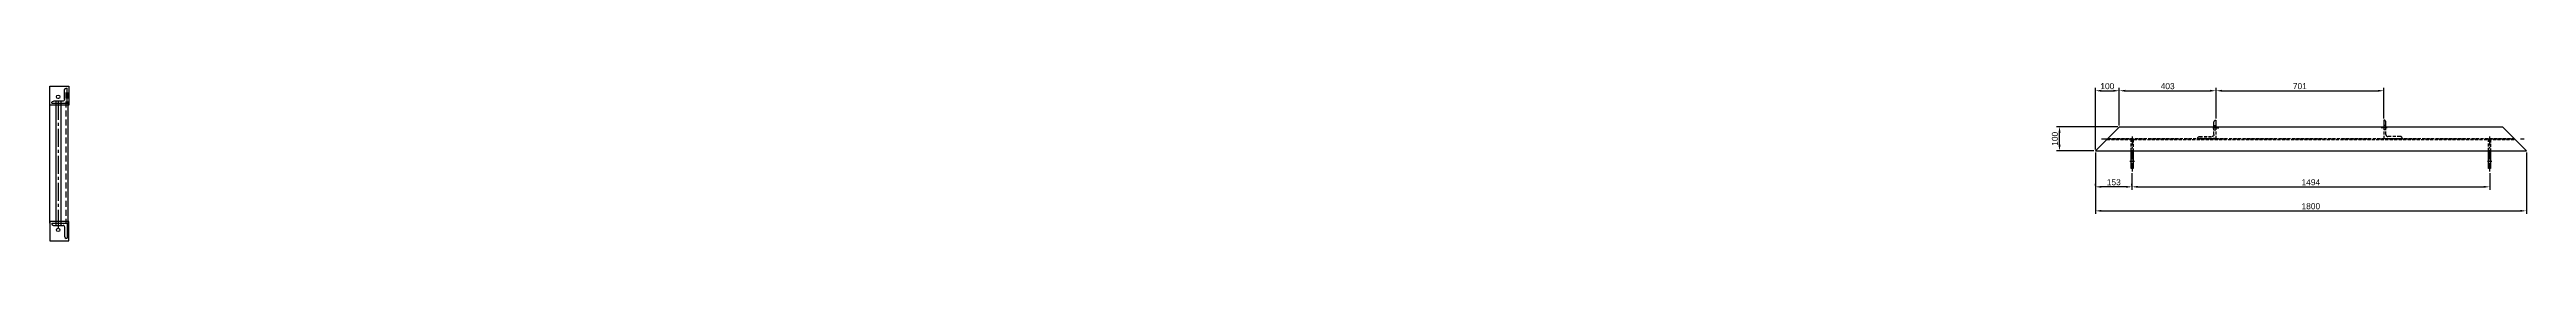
# Model space of a CAD drawing. Header units: millimetres. Extents: x -11137 to 17544, y -5373 to 15400.
# Drawn here: x 4601 to 14945, y -5373 to -4714 of the extents above; entities that cross this region are included whole.
import ezdxf

# ---------------------------------------------------------------- set-up
doc = ezdxf.new("R2010")
doc.units = ezdxf.units.MM
doc.header["$LTSCALE"] = 100
doc.header["$MEASUREMENT"] = 0
for name, pattern in [('CENTER', [2, 1.25, -0.25, 0.25, -0.25]), ('CENTER2', [1.125, 0.75, -0.125, 0.125, -0.125]), ('HIDDEN', [0.375, 0.25, -0.125])]:
    doc.linetypes.add(name, pattern=pattern)
for name, color, linetype in [('CENTRO', 1, 'CENTER'), ('CONTORNO', 3, 'Continuous'), ('EM-PJ-CENTRO', 10, 'CENTER2'), ('EM-PJ-CONTORNO', 3, 'Continuous'), ('EM-PJ-COTA', 7, 'Continuous'), ('EM-PJ-TRACEJADA', 1, 'HIDDEN')]:
    doc.layers.add(name, color=color, linetype=linetype)
doc.styles.add('PADRAO ANGLO', font='arial.ttf')
doc.dimstyles.new('COTAS-ANGLO-PADRÃO', dxfattribs={"dimscale": 10, "dimtxt": 2.5, "dimasz": 2.5, "dimexe": 1.25, "dimexo": 0.625, "dimtad": 1, "dimtxsty": 'PADRAO ANGLO', "dimcen": 2.5, "dimclrd": 256, "dimclre": 256, "dimclrt": 256, "dimadec": 0, "dimazin": 0, "dimtfac": 1, "dimtmove": 0, "dimatfit": 0, "dimfxl": 1, "dimarcsym": 0})

# ---------------------------------------------------------------- blocks, each defined once
blk = doc.blocks.new('base guarda w102')
at = {"layer": 'EM-PJ-CENTRO', "ltscale": 0.5}
for p, q in [((38025, -28254), (38171, -28254)), ((38129, -28244), (38129, -28263))]:
    blk.add_line(p, q, dxfattribs=at)
at = {"layer": 'EM-PJ-CONTORNO', "ltscale": 0.5}
for p, q in [((38085, -28250), (38159, -28250)), ((38159, -28258), (38085, -28258)), ((38159, -28250), (38159, -28258))]:
    blk.add_line(p, q, dxfattribs=at)
at = {"layer": 'EM-PJ-TRACEJADA', "ltscale": 0.5}
for p, q in [((38037, -28250), (38085, -28250)), ((38037, -28258), (38037, -28250)), ((38085, -28258), (38037, -28258)), ((38120, -28250), (38120, -28258)), ((38138, -28250), (38138, -28258))]:
    blk.add_line(p, q, dxfattribs=at)
blk = doc.blocks.new('A$C03dfd822')
at = {"layer": 'EM-PJ-CENTRO'}
blk.add_line((-44, 13), (-44, -12), dxfattribs=at)
at = {"layer": 'EM-PJ-CONTORNO', "ltscale": 0.5}
for p, q in [((-76, 0), (-48, 0)), ((-58, 8), (-68, 8)), ((-48, 8), (-58, 8))]:
    blk.add_line(p, q, dxfattribs=at)
blk.add_arc((-68, 0), 7.94, 90, 180, dxfattribs=at)
at = {"layer": 'EM-PJ-TRACEJADA', "ltscale": 0.5}
for p, q in [((-53, 8), (-53, 0)), ((-16, 8), (-48, 8)), ((-48, 0), (0, 0)), ((-8, 68), (-8, 16)), ((0, 0), (0, 76))]:
    blk.add_line(p, q, dxfattribs=at)
at = {"layer": 'EM-PJ-TRACEJADA'}
blk.add_line((-35, 8), (-35, 0), dxfattribs=at)
at = {"layer": 'EM-PJ-TRACEJADA', "ltscale": 0.5}
for centre, start, end in [((-16, 16), 270, 0), ((0, 68), 90, 180)]:
    blk.add_arc(centre, 7.94, start, end, dxfattribs=at)
blk = doc.blocks.new('A$C1361a141')
at = {"layer": 'CENTRO'}
blk.add_line((-50, -1775), (-50, -9), dxfattribs=at)
at = {"layer": 'EM-PJ-CONTORNO', "ltscale": 0.5}
for p, q in [((-100, -100), (0, 0)), ((0, -1800), (0, 0)), ((-100, -1700), (-100, -100)), ((-100, -1700), (0, -1800))]:
    blk.add_line(p, q, dxfattribs=at)
at = {"layer": 'EM-PJ-TRACEJADA', "ltscale": 0.5}
for p, q in [((-52, -1748), (-52, -52)), ((-48, -1752), (-48, -48))]:
    blk.add_line(p, q, dxfattribs=at)
at = {"layer": 'EM-PJ-CENTRO'}
for p in [(-38085, 28100), (-38085, 26607)]:
    blk.add_blockref('base guarda w102', p, dxfattribs=at)
at = {"layer": 'EM-PJ-COTA'}
blk.add_blockref('A$C03dfd822', (-52, -595), dxfattribs=at)
at = {"layer": 'EM-PJ-COTA', "xscale": -1, "rotation": 180}
blk.add_blockref('A$C03dfd822', (-52, -1297), dxfattribs=at)
blk = doc.blocks.new('*D87')
at = {"layer": 'Defpoints', "color": 0, "transparency": 16777216}
for p in [(13145, -4999), (14945, -4999), (14945, -5249)]:
    blk.add_point(p, dxfattribs=at)
at = {"layer": 'EM-PJ-COTA', "lineweight": -2, "transparency": 16777216}
for p, q in [((13145, -5006), (13145, -5262)), ((14945, -5006), (14945, -5262)), ((13170, -5249), (14920, -5249))]:
    blk.add_line(p, q, dxfattribs=at)
at = {"layer": 'EM-PJ-COTA', "transparency": 16777216}
for points in [[(13170, -5245), (13170, -5253), (13145, -5249)], [(14920, -5245), (14920, -5253), (14945, -5249)]]:
    blk.add_solid(points, dxfattribs=at)
at = {"layer": 'EM-PJ-COTA', "transparency": 16777216, "insert": (14045, -5230), "char_height": 25, "attachment_point": 5, "style": 'PADRAO ANGLO'}
blk.add_mtext('1800', dxfattribs=at)
blk = doc.blocks.new('*D88')
at = {"layer": 'Defpoints', "color": 0, "transparency": 16777216}
for p in [(13145, -5149), (13145, -5149), (13298, -5085)]:
    blk.add_point(p, dxfattribs=at)
at = {"layer": 'EM-PJ-COTA', "lineweight": -2, "transparency": 16777216}
for p, q in [((13145, -5143), (13145, -5137)), ((13273, -5149), (13170, -5149)), ((13298, -5092), (13298, -5162))]:
    blk.add_line(p, q, dxfattribs=at)
at = {"layer": 'EM-PJ-COTA', "transparency": 16777216}
for points in [[(13170, -5145), (13170, -5153), (13145, -5149)], [(13273, -5145), (13273, -5153), (13298, -5149)]]:
    blk.add_solid(points, dxfattribs=at)
at = {"layer": 'EM-PJ-COTA', "transparency": 16777216, "insert": (13222, -5130), "char_height": 25, "attachment_point": 5, "style": 'PADRAO ANGLO'}
blk.add_mtext('153', dxfattribs=at)
blk = doc.blocks.new('*D89')
at = {"layer": 'Defpoints', "color": 0, "transparency": 16777216}
for p in [(13298, -5149), (14792, -5085), (14792, -5149)]:
    blk.add_point(p, dxfattribs=at)
at = {"layer": 'EM-PJ-COTA', "lineweight": -2, "transparency": 16777216}
for p, q in [((13298, -5143), (13298, -5137)), ((13323, -5149), (14767, -5149)), ((14792, -5092), (14792, -5162))]:
    blk.add_line(p, q, dxfattribs=at)
at = {"layer": 'EM-PJ-COTA', "transparency": 16777216}
for points in [[(13323, -5145), (13323, -5153), (13298, -5149)], [(14767, -5145), (14767, -5153), (14792, -5149)]]:
    blk.add_solid(points, dxfattribs=at)
at = {"layer": 'EM-PJ-COTA', "transparency": 16777216, "insert": (14045, -5130), "char_height": 25, "attachment_point": 5, "style": 'PADRAO ANGLO'}
blk.add_mtext('1494', dxfattribs=at)
blk = doc.blocks.new('*D90')
at = {"layer": 'Defpoints', "color": 0, "transparency": 16777216}
for p in [(12995, -4899), (13245, -4899), (13145, -4999)]:
    blk.add_point(p, dxfattribs=at)
at = {"layer": 'EM-PJ-COTA', "lineweight": -2, "transparency": 16777216}
for p, q in [((13239, -4899), (12983, -4899)), ((12995, -4974), (12995, -4924)), ((13139, -4999), (12983, -4999))]:
    blk.add_line(p, q, dxfattribs=at)
at = {"layer": 'EM-PJ-COTA', "transparency": 16777216}
for points in [[(12991, -4924), (13000, -4924), (12995, -4899)], [(12991, -4974), (13000, -4974), (12995, -4999)]]:
    blk.add_solid(points, dxfattribs=at)
at = {"layer": 'EM-PJ-COTA', "transparency": 16777216, "insert": (12976, -4949), "char_height": 25, "attachment_point": 5, "rotation": 90, "style": 'PADRAO ANGLO'}
blk.add_mtext('100', dxfattribs=at)
blk = doc.blocks.new('*D91')
at = {"layer": 'Defpoints', "color": 0, "transparency": 16777216}
for p in [(13245, -4749), (13245, -4899), (13145, -4999)]:
    blk.add_point(p, dxfattribs=at)
at = {"layer": 'EM-PJ-COTA', "lineweight": -2, "transparency": 16777216}
for p, q in [((13145, -4993), (13145, -4737)), ((13170, -4749), (13220, -4749)), ((13245, -4893), (13245, -4737))]:
    blk.add_line(p, q, dxfattribs=at)
at = {"layer": 'EM-PJ-COTA', "transparency": 16777216}
for points in [[(13170, -4745), (13170, -4753), (13145, -4749)], [(13220, -4745), (13220, -4753), (13245, -4749)]]:
    blk.add_solid(points, dxfattribs=at)
at = {"layer": 'EM-PJ-COTA', "transparency": 16777216, "insert": (13195, -4730), "char_height": 25, "attachment_point": 5, "style": 'PADRAO ANGLO'}
blk.add_mtext('100', dxfattribs=at)
blk = doc.blocks.new('*D92')
at = {"layer": 'Defpoints', "color": 0, "transparency": 16777216}
for p in [(13245, -4749), (13649, -4749), (13649, -4871)]:
    blk.add_point(p, dxfattribs=at)
at = {"layer": 'EM-PJ-COTA', "lineweight": -2, "transparency": 16777216}
for p, q in [((13245, -4743), (13245, -4737)), ((13270, -4749), (13624, -4749)), ((13649, -4865), (13649, -4737))]:
    blk.add_line(p, q, dxfattribs=at)
at = {"layer": 'EM-PJ-COTA', "transparency": 16777216}
for points in [[(13270, -4745), (13270, -4753), (13245, -4749)], [(13624, -4745), (13624, -4753), (13649, -4749)]]:
    blk.add_solid(points, dxfattribs=at)
at = {"layer": 'EM-PJ-COTA', "transparency": 16777216, "insert": (13447, -4730), "char_height": 25, "attachment_point": 5, "style": 'PADRAO ANGLO'}
blk.add_mtext('403', dxfattribs=at)
blk = doc.blocks.new('*D93')
at = {"layer": 'Defpoints', "color": 0, "transparency": 16777216}
for p in [(13649, -4749), (14350, -4749), (14350, -4871)]:
    blk.add_point(p, dxfattribs=at)
at = {"layer": 'EM-PJ-COTA', "lineweight": -2, "transparency": 16777216}
for p, q in [((13649, -4743), (13649, -4737)), ((13674, -4749), (14325, -4749)), ((14350, -4865), (14350, -4737))]:
    blk.add_line(p, q, dxfattribs=at)
at = {"layer": 'EM-PJ-COTA', "transparency": 16777216}
for points in [[(13674, -4745), (13674, -4753), (13649, -4749)], [(14325, -4745), (14325, -4753), (14350, -4749)]]:
    blk.add_solid(points, dxfattribs=at)
at = {"layer": 'EM-PJ-COTA', "transparency": 16777216, "insert": (13999, -4730), "char_height": 25, "attachment_point": 5, "style": 'PADRAO ANGLO'}
blk.add_mtext('701', dxfattribs=at)
blk = doc.blocks.new('A$C5f57d093')
at = {"layer": 'EM-PJ-CONTORNO'}
for p, q in [((-63, 0), (-63, 3)), ((-63, 0), (0, 0)), ((-57, 10), (-16, 10)), ((-10, 16), (-10, 57)), ((-3, 63), (0, 63)), ((0, 0), (0, 63))]:
    blk.add_line(p, q, dxfattribs=at)
at = {"layer": 'EM-PJ-CONTORNO', "extrusion": (0, 0, -1)}
for centre, start_param, end_param in [((-57, 3), 5.497787, 7.068583), ((-16, 16), 2.356194, 3.926991), ((-3, 57), 5.497787, 7.068583)]:
    blk.add_ellipse(centre, major_axis=(-4.49, 4.49), ratio=1, start_param=start_param, end_param=end_param, dxfattribs=at)
blk = doc.blocks.new('A$C0e09ffb4')
at = {"layer": 'EM-PJ-CENTRO'}
blk.add_line((62, -47, 838188), (601, -47, 838188), dxfattribs=at)
at = {"layer": 'EM-PJ-CONTORNO'}
for p, q in [((82, -36, 838188), (581, -36, 838188)), ((82, -58, 838188), (581, -58, 838188))]:
    blk.add_line(p, q, dxfattribs=at)
at = {"layer": 'EM-PJ-TRACEJADA'}
for p, q in [((72, -36, 838188), (82, -36, 838188)), ((72, -58, 838188), (82, -58, 838188)), ((581, -36, 838188), (591, -36, 838188)), ((581, -58, 838188), (591, -58, 838188))]:
    blk.add_line(p, q, dxfattribs=at)
at = {"layer": 'CONTORNO', "xscale": -0.999999999999998, "rotation": 90}
blk.add_blockref('A$C5f57d093', (82, -82, 838188), dxfattribs=at)
at = {"layer": 'CONTORNO', "rotation": 270}
blk.add_blockref('A$C5f57d093', (581, -82, 1676377), dxfattribs=at)
blk = doc.blocks.new('2345')
at = {"rotation": 90}
blk.add_blockref('A$C0e09ffb4', (-85, -339, -838188), dxfattribs=at)
blk = doc.blocks.new('A$C5b3d403b')
at = {"layer": 'EM-PJ-CONTORNO'}
for p, q in [((-72, -8), (-72, 72)), ((-72, 72), (8, 72)), ((8, 72), (8, -8)), ((8, -8), (-72, -8))]:
    blk.add_line(p, q, dxfattribs=at)
blk = doc.blocks.new('A$C2d8923df')
at = {"layer": 'CONTORNO'}
for centre in [(245, -62), (245, -616)]:
    blk.add_circle(centre, 7, dxfattribs=at)
at = {"layer": 'EM-PJ-CONTORNO'}
blk.add_blockref('A$C5b3d403b', (282, -89), dxfattribs=at)
at = {"layer": 'EM-PJ-CONTORNO', "xscale": -1, "rotation": 180}
blk.add_blockref('A$C5b3d403b', (282, -589), dxfattribs=at)
at = {"layer": 'EM-PJ-COTA'}
blk.add_blockref('2345', (285, -331), dxfattribs=at)
blk = doc.blocks.new('A$C73a3abda')
at = {"layer": 'EM-PJ-CONTORNO'}
for p, q in [((-35.65, 523.7), (-35.65, 28.57)), ((40.55, 523.7), (40.55, 28.57))]:
    blk.add_line(p, q, dxfattribs=at)
at = {"layer": 'EM-PJ-TRACEJADA'}
for p, q in [((-35.65, 571.6), (-35.65, 523.7)), ((32.61, 571.6), (32.61, 28.57)), ((40.55, 571.6), (40.55, 523.7))]:
    blk.add_line(p, q, dxfattribs=at)

msp = doc.modelspace()

# ---------------------------------------------------------------- block references
at = {"layer": 'EM-PJ-CONTORNO'}
for name, p in [('A$C73a3abda', (4636.995, -5328.18)), ('A$C2d8923df', (4392.395, -4712.305))]:
    msp.add_blockref(name, p, dxfattribs=at)
at = {"layer": 'EM-PJ-COTA', "rotation": 270}
msp.add_blockref('A$C1361a141', (14945.376, -4999.283), dxfattribs=at)

# ---------------------------------------------------------------- dimensions: what is measured, and where the dimension line sits
at = {"layer": 'EM-PJ-COTA'}
for base, p1, p2, picture, middle in [((13245.376, -4749.283), (13145.376, -4999.283), (13245.376, -4899.283), '*D91', (13195.376, -4730.269)), ((13648.786, -4749.283), (13245.376, -4749.283), (13648.786, -4870.933), '*D92', (13447.081, -4730.26)), ((14350.196, -4749.283), (13648.786, -4749.283), (14350.196, -4870.933), '*D93', (13999.491, -4730.269)), ((14945.376, -5249.283), (13145.376, -4999.283), (14945.376, -4999.283), '*D87', (14045.376, -5230.269)), ((13145.376, -5149.283), (13298.476, -5085.427), (13145.376, -5149.283), '*D88', (13221.926, -5130.26)), ((14792.276, -5149.283), (13298.476, -5149.283), (14792.276, -5085.427), '*D89', (14045.376, -5130.269))]:
    dim = msp.add_linear_dim(base=base, p1=p1, p2=p2, dimstyle='COTAS-ANGLO-PADRÃO', override={"dimdec": 0}, dxfattribs=at)
    dim.commit()
    dim.dimension.update_dxf_attribs({"geometry": picture, "text_midpoint": middle})
dim = msp.add_linear_dim(base=(12995.376, -4899.283), p1=(13145.376, -4999.283), p2=(13245.376, -4899.283), angle=90, dimstyle='COTAS-ANGLO-PADRÃO', dxfattribs=at)
dim.commit()
dim.dimension.update_dxf_attribs({"geometry": '*D90', "text_midpoint": (12976.361, -4949.283)})

doc.saveas('drawing.dxf')
